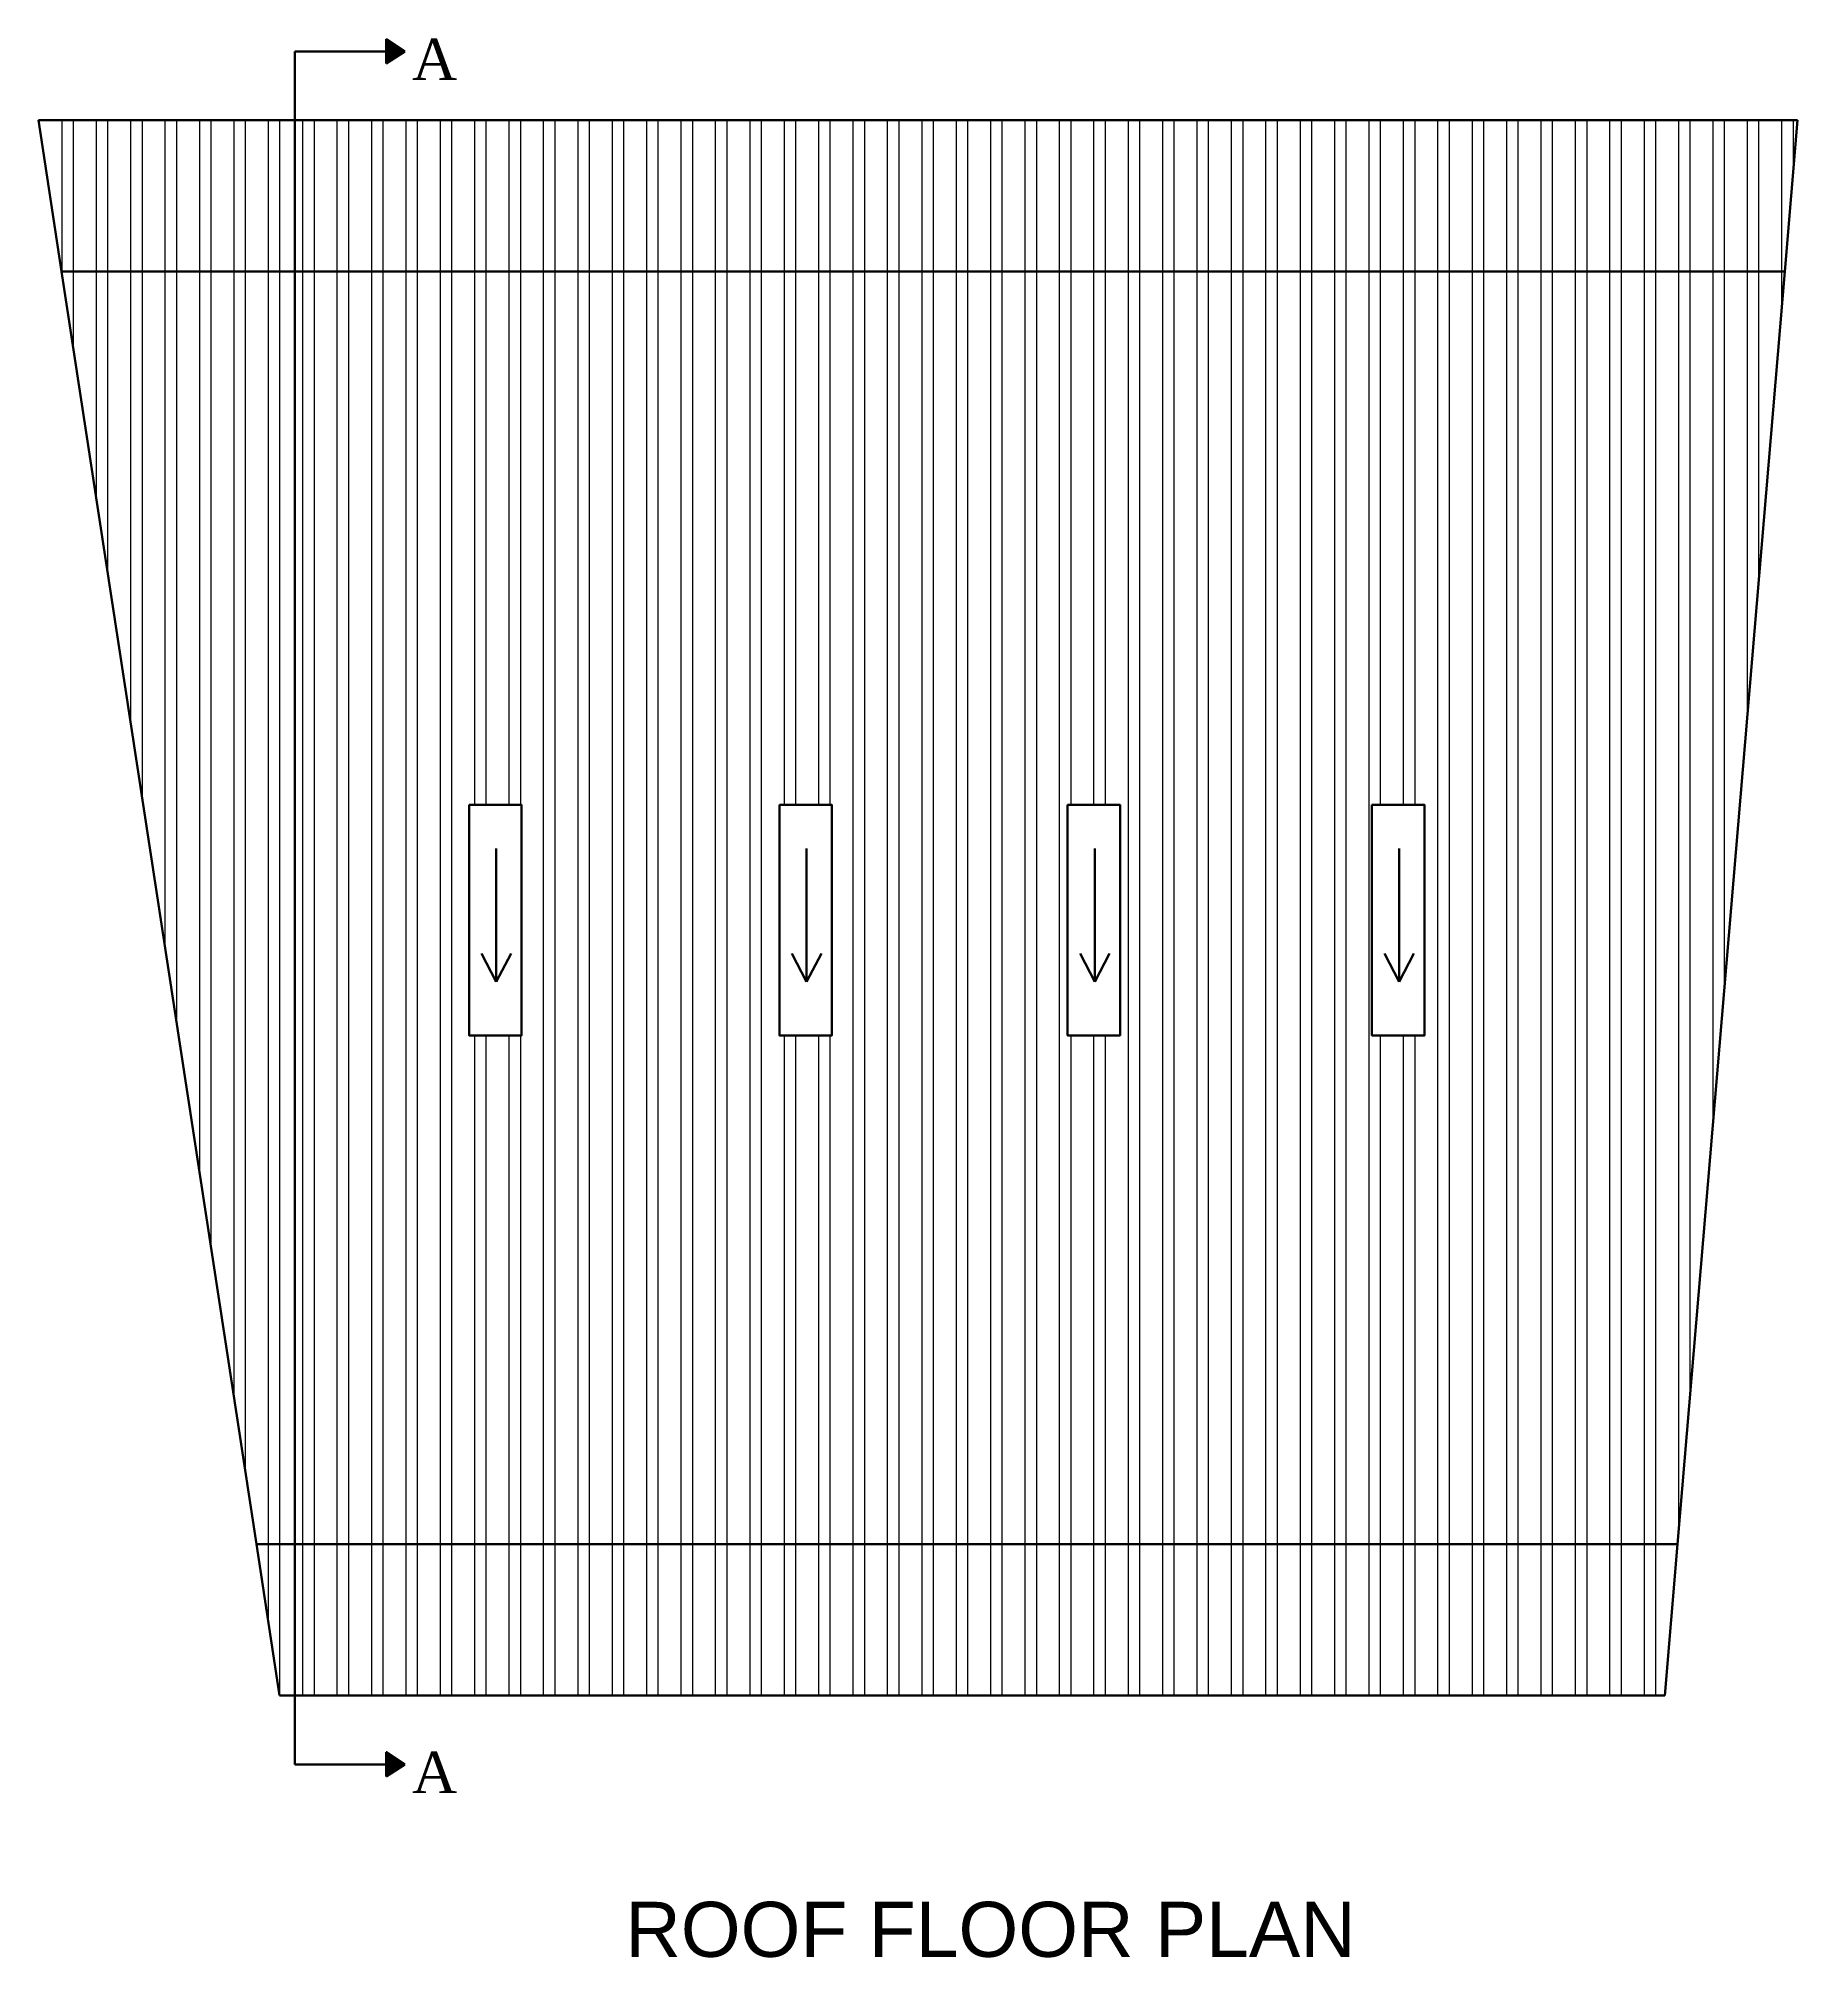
# Model space of a CAD drawing. Header units: inches. Extents: x 45643 to 78083, y -17830 to -3084.
# Drawn here: x 59214.8 to 59598.4, y -14333.6 to -13915.1 of the extents above; entities that cross this region are included whole.
import ezdxf

# ---------------------------------------------------------------- set-up
doc = ezdxf.new("R2010")
doc.units = ezdxf.units.IN
doc.header["$MEASUREMENT"] = 0
doc.layers.add('DIM_LINE', color=165, linetype='Continuous', lineweight=15)
doc.layers.add('ELEVATION', color=6, linetype='Continuous', lineweight=30)
doc.layers.add('PDF_Text', color=7, linetype='Continuous')
doc.styles.add('PDF Arial', font='arial.ttf')
doc.styles.get("Standard").update_dxf_attribs({"font": 'times.ttf'})

msp = doc.modelspace()

# ---------------------------------------------------------------- texts
at = {"char_height": 9, "width": 10.8456, "attachment_point": 1}
for insert in [(59296.31, -13915.22), (59296.31, -14288.74)]:
    msp.add_mtext('A', dxfattribs=dict(at, insert=insert))
at = {"layer": 'PDF_Text', "insert": (59342.81, -14333.62), "char_height": 12, "attachment_point": 7, "style": 'PDF Arial'}
msp.add_mtext('ROOF FLOOR PLAN', dxfattribs=at)

# ---------------------------------------------------------------- hatches: boundary and pattern name
at = {"layer": 'DIM_LINE'}
h = msp.add_hatch(dxfattribs=at)
h.set_pattern_fill('ANSI32', color=256, scale=20, angle=45)
h.paths.add_polyline_path([(59270.74, -13932.98), (59214.83, -13932.98), (59219.88, -13965.98), (59270.74, -13965.98)])
h = msp.add_hatch(dxfattribs=at)
h.set_pattern_fill('ANSI32', color=256, scale=20, angle=45)
h.paths.add_polyline_path([(59598.43, -13932.98), (59270.74, -13932.98), (59270.74, -13965.98), (59595.65, -13965.98)])
h = msp.add_hatch(dxfattribs=at)
h.set_pattern_fill('ANSI32', color=256, scale=20, angle=45)
h.paths.add_polyline_path([(59270.74, -13965.98), (59219.88, -13965.98), (59262.37, -14243.5), (59270.74, -14243.5)])
h = msp.add_hatch(dxfattribs=at)
h.set_pattern_fill('ANSI32', color=256, scale=20, angle=45)
h.paths.add_polyline_path([(59595.65, -13965.98), (59270.74, -13965.98), (59270.74, -14243.5), (59572.27, -14243.5)])
h.paths.add_polyline_path([(59387.86, -14082.29), (59387.86, -14132.54), (59376.4, -14132.54), (59376.4, -14082.29)], flags=16)
h.paths.add_polyline_path([(59439.23, -14082.29), (59450.7, -14082.29), (59450.7, -14132.54), (59439.23, -14132.54)], flags=16)
h.paths.add_polyline_path([(59320.19, -14082.29), (59320.19, -14132.54), (59308.73, -14132.54), (59308.73, -14082.29)], flags=16)
h.paths.add_polyline_path([(59505.62, -14082.29), (59517.08, -14082.29), (59517.08, -14132.54), (59505.62, -14132.54)], flags=16)
h = msp.add_hatch(dxfattribs=at)
h.set_pattern_fill('ANSI32', color=256, scale=20, angle=45)
h.paths.add_polyline_path([(59270.74, -14243.5), (59262.37, -14243.5), (59267.42, -14276.5), (59270.74, -14276.5)])
h = msp.add_hatch(dxfattribs=at)
h.set_pattern_fill('ANSI32', color=256, scale=20, angle=45)
h.paths.add_polyline_path([(59572.27, -14243.5), (59270.74, -14243.5), (59270.74, -14276.5), (59569.49, -14276.48)])
at = {"layer": 'ELEVATION'}
h = msp.add_hatch(dxfattribs=at)
h.set_pattern_fill('ANSI31', color=256)
h.set_pattern_definition([(45, (604.71274, 0), (-0.08838834765, 0.08838834765), [])])
h.paths.add_polyline_path([(59294.74, -13917.98), (59290.7, -13915.32), (59290.7, -13920.64)])
h = msp.add_hatch(dxfattribs=at)
h.set_pattern_fill('ANSI31', color=256)
h.set_pattern_definition([(45, (604.71274, -373.51761), (-0.08838834765, 0.08838834765), [])])
h.paths.add_polyline_path([(59294.74, -14291.5), (59290.7, -14288.83), (59290.7, -14294.16)])

# ---------------------------------------------------------------- linework, layer by layer
for p, q in [((59270.74, -13917.98), (59270.74, -14291.5)), ((59270.74, -13917.98), (59290.7, -13917.98)), ((59294.74, -13917.98), (59290.7, -13915.32)), ((59290.7, -13915.32), (59290.7, -13920.64)), ((59294.74, -13917.98), (59290.7, -13920.64)), ((59219.88, -13965.98), (59214.83, -13932.98)), ((59598.43, -13932.98), (59214.83, -13932.98)), ((59595.65, -13965.98), (59598.43, -13932.98)), ((59314.67, -14091.75), (59314.67, -14120.89)), ((59382.34, -14091.75), (59382.34, -14120.89)), ((59445.18, -14091.75), (59445.18, -14120.89)), ((59511.56, -14091.75), (59511.56, -14120.89)), ((59314.67, -14120.89), (59311.45, -14114.66)), ((59314.67, -14120.89), (59317.89, -14114.66)), ((59382.34, -14120.89), (59379.12, -14114.66)), ((59382.34, -14120.89), (59385.56, -14114.66)), ((59445.18, -14120.89), (59441.96, -14114.66)), ((59445.18, -14120.89), (59448.39, -14114.66)), ((59511.56, -14120.89), (59508.34, -14114.66)), ((59511.56, -14120.89), (59514.77, -14114.66)), ((59267.42, -14276.5), (59262.37, -14243.5)), ((59569.49, -14276.5), (59572.27, -14243.5)), ((59267.42, -14276.5), (59569.49, -14276.5)), ((59294.74, -14291.5), (59290.7, -14288.83)), ((59290.7, -14288.83), (59290.7, -14294.16)), ((59270.74, -14291.5), (59290.7, -14291.5)), ((59294.74, -14291.5), (59290.7, -14294.16))]:
    msp.add_line(p, q, dxfattribs=at)
for points in [[(59572.27, -14243.5), (59595.65, -13965.98), (59219.88, -13965.98), (59262.37, -14243.5)], [(59308.73, -14082.29), (59320.19, -14082.29), (59320.19, -14132.54), (59308.73, -14132.54)], [(59376.4, -14082.29), (59387.86, -14082.29), (59387.86, -14132.54), (59376.4, -14132.54)], [(59439.23, -14082.29), (59450.7, -14082.29), (59450.7, -14132.54), (59439.23, -14132.54)], [(59505.62, -14082.29), (59517.08, -14082.29), (59517.08, -14132.54), (59505.62, -14132.54)]]:
    msp.add_lwpolyline(points, close=True, dxfattribs=at)

msp.set_redraw_order([(e.dxf.handle, doc.entitydb.next_handle()) for e in msp.query("TEXT MTEXT ATTDEF DIMENSION ARC_DIMENSION")])  # texts and dimensions are drawn at this point

doc.saveas('drawing.dxf')
